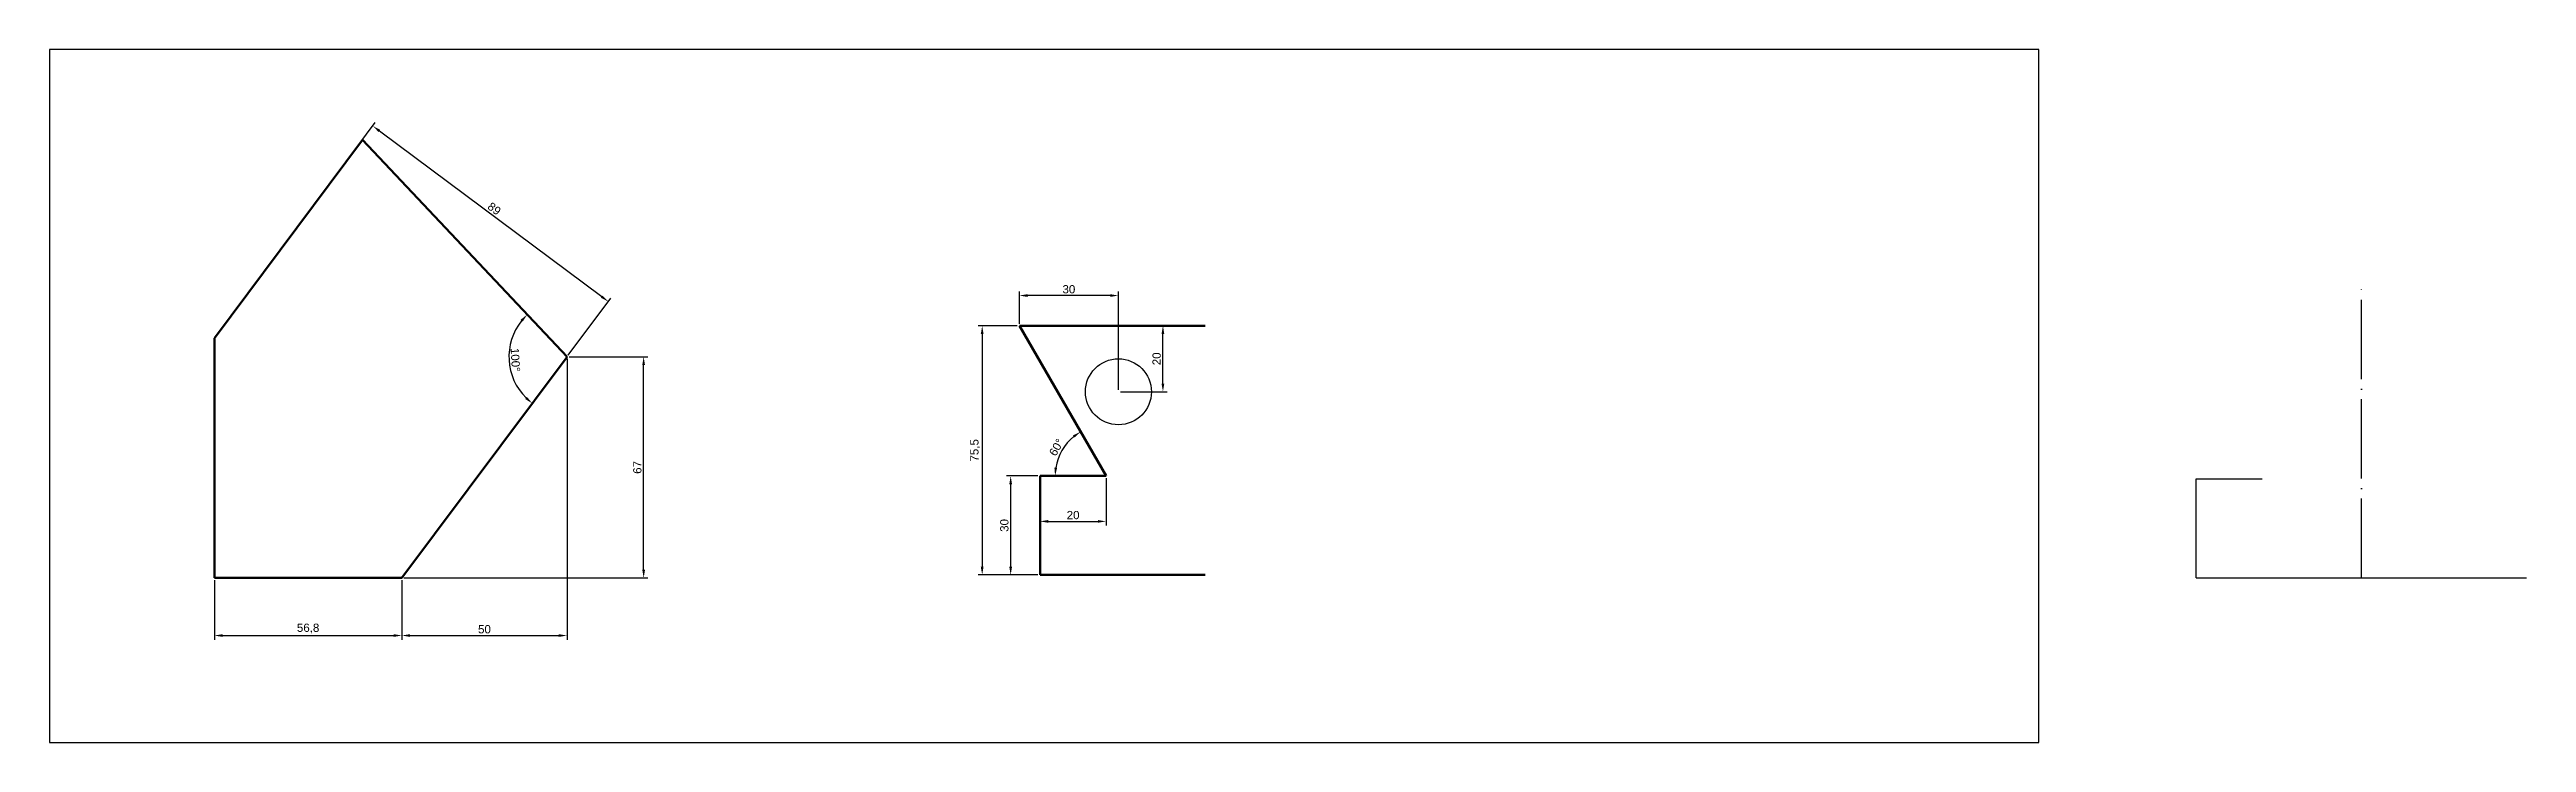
# Model space of a CAD drawing. Header units: millimetres. Extents: x 0 to 1151, y 0 to 1057.
# Drawn here: x 0 to 750, y 0 to 210 of the extents above; entities that cross this region are included whole.
import ezdxf

# ---------------------------------------------------------------- set-up
doc = ezdxf.new("R2010")
doc.units = ezdxf.units.MM
doc.linetypes.add('ACAD_ISO04W100', pattern=[30, 24, -3, 0, -3])
doc.styles.get("Standard").update_dxf_attribs({"font": 'arial.ttf'})
doc.dimstyles.new('ISO-25', dxfattribs={"dimtxt": 2.5, "dimasz": 2.5, "dimexe": 1.25, "dimexo": 0.625, "dimtad": 1, "dimtxsty": 'Standard', "dimcen": 2.5, "dimadec": 0, "dimazin": 0, "dimtfac": 1, "dimtmove": 0, "dimatfit": 3, "dimfxl": 1, "dimarcsym": 0})

msp = doc.modelspace()

# ---------------------------------------------------------------- blocks, each defined once
blk = doc.blocks.new('*D42')
at = {"color": 0, "lineweight": -2, "transparency": 16777216}
for p, q in [((49.91, 49.24), (49.91, 31.16)), ((106.71, 49.24), (106.71, 31.16)), ((52.41, 32.41), (104.21, 32.41))]:
    blk.add_line(p, q, dxfattribs=at)
at = {"color": 0, "transparency": 16777216}
for points in [[(52.41, 32.83), (52.41, 32), (49.91, 32.41)], [(104.21, 32.83), (104.21, 32), (106.71, 32.41)]]:
    blk.add_solid(points, dxfattribs=at)
at = {"layer": 'Defpoints', "color": 0, "transparency": 16777216}
for p in [(49.91, 49.86), (106.71, 49.86), (106.71, 32.41)]:
    blk.add_point(p, dxfattribs=at)
at = {"color": 0, "transparency": 16777216, "insert": (78.31, 34.54), "char_height": 2.5, "attachment_point": 5}
blk.add_mtext('56,8', dxfattribs=at)
blk = doc.blocks.new('*D43')
at = {"color": 0, "lineweight": -2, "transparency": 16777216}
for p, q in [((156.71, 116.24), (156.71, 31.16)), ((106.71, 49.24), (106.71, 31.16)), ((109.21, 32.41), (154.21, 32.41))]:
    blk.add_line(p, q, dxfattribs=at)
at = {"color": 0, "transparency": 16777216}
for points in [[(109.21, 32.83), (109.21, 32), (106.71, 32.41)], [(154.21, 32.83), (154.21, 32), (156.71, 32.41)]]:
    blk.add_solid(points, dxfattribs=at)
at = {"layer": 'Defpoints', "color": 0, "transparency": 16777216}
for p in [(156.71, 116.86), (106.71, 49.86), (156.71, 32.41)]:
    blk.add_point(p, dxfattribs=at)
at = {"color": 0, "transparency": 16777216, "insert": (131.71, 34.31), "char_height": 2.5, "attachment_point": 5}
blk.add_mtext('50', dxfattribs=at)
blk = doc.blocks.new('*D44')
at = {"color": 0, "lineweight": -2, "transparency": 16777216}
for p, q in [((157.34, 116.86), (181.17, 116.86)), ((179.92, 52.36), (179.92, 114.36)), ((107.34, 49.86), (181.17, 49.86))]:
    blk.add_line(p, q, dxfattribs=at)
at = {"color": 0, "transparency": 16777216}
for points in [[(179.5, 114.36), (180.34, 114.36), (179.92, 116.86)], [(179.5, 52.36), (180.34, 52.36), (179.92, 49.86)]]:
    blk.add_solid(points, dxfattribs=at)
at = {"layer": 'Defpoints', "color": 0, "transparency": 16777216}
for p in [(156.71, 116.86), (179.92, 116.86), (106.71, 49.86)]:
    blk.add_point(p, dxfattribs=at)
at = {"color": 0, "transparency": 16777216, "insert": (178.02, 83.36), "char_height": 2.5, "attachment_point": 5, "rotation": 90}
blk.add_mtext('67', dxfattribs=at)
blk = doc.blocks.new('*D45')
at = {"color": 0, "lineweight": -2, "transparency": 16777216}
for p, q in [((85.76, 170.59), (98.63, 187.84)), ((99.89, 185.35), (167.21, 135.11)), ((157.09, 117.36), (169.96, 134.61))]:
    blk.add_line(p, q, dxfattribs=at)
at = {"color": 0, "transparency": 16777216}
for points in [[(100.14, 185.68), (99.64, 185.01), (97.88, 186.84)], [(167.46, 135.44), (166.96, 134.77), (169.21, 133.61)]]:
    blk.add_solid(points, dxfattribs=at)
at = {"layer": 'Defpoints', "color": 0, "transparency": 16777216}
for p in [(85.39, 170.09), (169.21, 133.61), (156.71, 116.86)]:
    blk.add_point(p, dxfattribs=at)
at = {"color": 0, "transparency": 16777216, "insert": (134.68, 161.75), "char_height": 2.5, "attachment_point": 5, "rotation": 323.26717}
blk.add_mtext('89', dxfattribs=at)
blk = doc.blocks.new('*D46')
at = {"color": 0, "lineweight": -2, "transparency": 16777216}
blk.add_arc((156.71, 116.86), 17.58, 141.42209, 225.11225, dxfattribs=at)
at = {"color": 0, "transparency": 16777216}
for points in [[(142.66, 128.11), (143.28, 127.54), (144.66, 129.66)], [(144.58, 104.72), (144.03, 104.09), (146.2, 102.77)]]:
    blk.add_solid(points, dxfattribs=at)
at = {"layer": 'Defpoints', "color": 0, "transparency": 16777216}
for p in [(94.77, 182.67), (139.61, 120.94), (156.71, 116.86), (156.71, 116.86), (106.71, 49.86)]:
    blk.add_point(p, dxfattribs=at)
at = {"color": 0, "transparency": 16777216, "insert": (141.06, 115.97), "char_height": 2.5, "attachment_point": 5, "rotation": 273.26717}
blk.add_mtext('100°', dxfattribs=at)
blk = doc.blocks.new('*D49')
at = {"color": 0, "lineweight": -2, "transparency": 16777216}
for p, q in [((299.97, 80.15), (299.97, 65.75)), ((319.97, 80.15), (319.97, 65.75)), ((302.47, 67), (317.47, 67))]:
    blk.add_line(p, q, dxfattribs=at)
at = {"color": 0, "transparency": 16777216}
for points in [[(302.47, 67.42), (302.47, 66.59), (299.97, 67)], [(317.47, 67.42), (317.47, 66.59), (319.97, 67)]]:
    blk.add_solid(points, dxfattribs=at)
at = {"layer": 'Defpoints', "color": 0, "transparency": 16777216}
for p in [(299.97, 80.78), (319.97, 80.78), (319.97, 67)]:
    blk.add_point(p, dxfattribs=at)
at = {"color": 0, "transparency": 16777216, "insert": (309.97, 68.9), "char_height": 2.5, "attachment_point": 5}
blk.add_mtext('20', dxfattribs=at)
blk = doc.blocks.new('*D51')
at = {"color": 0, "lineweight": -2, "transparency": 16777216}
for p, q in [((299.34, 80.78), (289.81, 80.78)), ((291.06, 78.28), (291.06, 53.28)), ((299.34, 50.78), (289.81, 50.78))]:
    blk.add_line(p, q, dxfattribs=at)
at = {"color": 0, "transparency": 16777216}
for points in [[(290.65, 78.28), (291.48, 78.28), (291.06, 80.78)], [(290.65, 53.28), (291.48, 53.28), (291.06, 50.78)]]:
    blk.add_solid(points, dxfattribs=at)
at = {"layer": 'Defpoints', "color": 0, "transparency": 16777216}
for p in [(299.97, 80.78), (291.06, 50.78), (299.97, 50.78)]:
    blk.add_point(p, dxfattribs=at)
at = {"color": 0, "transparency": 16777216, "insert": (289.16, 65.78), "char_height": 2.5, "attachment_point": 5, "rotation": 90}
blk.add_mtext('30', dxfattribs=at)
blk = doc.blocks.new('*D52')
at = {"color": 0, "lineweight": -2, "transparency": 16777216}
blk.add_arc((319.97, 80.78), 15.44, 129.28569, 170.71431, dxfattribs=at)
at = {"color": 0, "transparency": 16777216}
for points in [[(309.95, 93.07), (310.42, 92.39), (312.24, 94.15)], [(305.14, 83.23), (304.31, 83.3), (304.52, 80.78)]]:
    blk.add_solid(points, dxfattribs=at)
at = {"layer": 'Defpoints', "color": 0, "transparency": 16777216}
for p in [(293.7, 126.28), (308.14, 90.7), (299.97, 80.78), (319.97, 80.78), (319.97, 80.78)]:
    blk.add_point(p, dxfattribs=at)
at = {"color": 0, "transparency": 16777216, "insert": (304.94, 89.45), "char_height": 2.5, "attachment_point": 5, "rotation": 60}
blk.add_mtext('60°', dxfattribs=at)
blk = doc.blocks.new('*D53')
at = {"color": 0, "lineweight": -2, "transparency": 16777216}
for p, q in [((293.07, 126.28), (281.19, 126.28)), ((282.44, 123.78), (282.44, 53.28)), ((293.95, 50.78), (281.19, 50.78))]:
    blk.add_line(p, q, dxfattribs=at)
at = {"color": 0, "transparency": 16777216}
for points in [[(282.02, 123.78), (282.85, 123.78), (282.44, 126.28)], [(282.02, 53.28), (282.85, 53.28), (282.44, 50.78)]]:
    blk.add_solid(points, dxfattribs=at)
at = {"layer": 'Defpoints', "color": 0, "transparency": 16777216}
for p in [(293.7, 126.28), (282.44, 50.78), (294.58, 50.78)]:
    blk.add_point(p, dxfattribs=at)
at = {"color": 0, "transparency": 16777216, "insert": (280.31, 88.53), "char_height": 2.5, "attachment_point": 5, "rotation": 90}
blk.add_mtext('75,5', dxfattribs=at)
blk = doc.blocks.new('*D56')
at = {"color": 0, "lineweight": -2, "transparency": 16777216}
for p, q in [((293.7, 126.9), (293.7, 136.69)), ((321.2, 135.44), (296.2, 135.44)), ((323.7, 106.9), (323.7, 136.69))]:
    blk.add_line(p, q, dxfattribs=at)
at = {"color": 0, "transparency": 16777216}
for points in [[(296.2, 135.85), (296.2, 135.02), (293.7, 135.44)], [(321.2, 135.85), (321.2, 135.02), (323.7, 135.44)]]:
    blk.add_solid(points, dxfattribs=at)
at = {"layer": 'Defpoints', "color": 0, "transparency": 16777216}
for p in [(293.7, 135.44), (293.7, 126.28), (323.7, 106.28)]:
    blk.add_point(p, dxfattribs=at)
at = {"color": 0, "transparency": 16777216, "insert": (308.7, 137.34), "char_height": 2.5, "attachment_point": 5}
blk.add_mtext('30', dxfattribs=at)
blk = doc.blocks.new('*D57')
at = {"color": 0, "lineweight": -2, "transparency": 16777216}
for p, q in [((324.33, 126.28), (338.43, 126.28)), ((337.18, 108.77), (337.18, 123.78)), ((324.33, 106.27), (338.43, 106.27))]:
    blk.add_line(p, q, dxfattribs=at)
at = {"color": 0, "transparency": 16777216}
for points in [[(336.76, 123.78), (337.59, 123.78), (337.18, 126.28)], [(336.76, 108.77), (337.59, 108.77), (337.18, 106.27)]]:
    blk.add_solid(points, dxfattribs=at)
at = {"layer": 'Defpoints', "color": 0, "transparency": 16777216}
for p in [(323.71, 126.28), (337.18, 126.28), (323.71, 106.27)]:
    blk.add_point(p, dxfattribs=at)
at = {"color": 0, "transparency": 16777216, "insert": (335.27, 116.27), "char_height": 2.5, "attachment_point": 5, "rotation": 90}
blk.add_mtext('20', dxfattribs=at)

# ---------------------------------------------------------------- dimensions: what is measured, and where the dimension line sits
dim = msp.add_aligned_dim(p1=(85.386, 170.093), p2=(156.714, 116.864), distance=20.896, dimstyle='ISO-25')
dim.commit()
dim.dimension.update_dxf_attribs({"geometry": '*D45', "text_midpoint": (134.685, 161.75)})
for base, line1, line2, picture, middle in [((139.612, 120.938), ((156.714, 116.864), (106.714, 49.864)), ((156.714, 116.864), (94.772, 182.67)), '*D46', (141.061, 115.97)), ((308.136, 90.702), ((319.965, 80.775), (293.696, 126.276)), ((299.965, 80.775), (319.965, 80.775)), '*D52', (304.945, 89.447))]:
    dim = msp.add_angular_dim_2l(base=base, line1=line1, line2=line2, dimstyle='ISO-25')
    dim.commit()
    dim.dimension.update_dxf_attribs({"geometry": picture, "text_midpoint": middle})
for base, p1, p2, picture, middle in [((293.696, 135.436), (323.696, 106.276), (293.696, 126.276), '*D56', (308.696, 137.338)), ((156.714, 32.413), (106.714, 49.864), (156.714, 116.864), '*D43', (131.714, 34.314)), ((319.965, 67.003), (299.965, 80.775), (319.965, 80.775), '*D49', (309.965, 68.905)), ((106.714, 32.413), (49.914, 49.864), (106.714, 49.864), '*D42', (78.314, 34.54))]:
    dim = msp.add_linear_dim(base=base, p1=p1, p2=p2, dimstyle='ISO-25')
    dim.commit()
    dim.dimension.update_dxf_attribs({"geometry": picture, "text_midpoint": middle})
for base, p1, p2, picture, middle in [((282.437, 50.775), (293.696, 126.276), (294.577, 50.775), '*D53', (280.314, 88.525)), ((337.176, 126.275), (323.707, 106.274), (323.707, 126.275), '*D57', (335.275, 116.275)), ((179.921, 116.864), (106.714, 49.864), (156.714, 116.864), '*D44', (178.02, 83.364)), ((291.064, 50.775), (299.965, 80.775), (299.965, 50.775), '*D51', (289.162, 65.775))]:
    dim = msp.add_linear_dim(base=base, p1=p1, p2=p2, angle=90, dimstyle='ISO-25')
    dim.commit()
    dim.dimension.update_dxf_attribs({"geometry": picture, "text_midpoint": middle})

# ---------------------------------------------------------------- linework, layer by layer
at = {"lineweight": 70}
for p, q in [((94.772, 182.67), (49.914, 122.56)), ((156.714, 116.864), (94.772, 182.67)), ((49.914, 49.864), (49.914, 122.56)), ((319.965, 80.775), (293.696, 126.276)), ((349.965, 126.275), (293.696, 126.276)), ((156.714, 116.864), (106.714, 49.864)), ((299.965, 50.775), (299.965, 80.775)), ((299.965, 80.775), (319.965, 80.775)), ((49.914, 49.864), (106.714, 49.864)), ((349.965, 50.775), (299.965, 50.775))]:
    msp.add_line(p, q, dxfattribs=at)
at = {"linetype": 'ACAD_ISO04W100'}
msp.add_line((700.103, 49.944), (700.103, 139.944), dxfattribs=at)
for p, q in [((650.103, 49.944), (650.103, 79.944)), ((650.103, 79.944), (670.103, 79.944)), ((650.103, 49.944), (750.103, 49.944))]:
    msp.add_line(p, q)
msp.add_lwpolyline([(0, 0), (602.452, 0), (602.452, 210), (0, 210)], close=True)
msp.add_circle((323.696, 106.276), 10)

msp.set_redraw_order([(e.dxf.handle, doc.entitydb.next_handle()) for e in msp.query("TEXT MTEXT ATTDEF DIMENSION ARC_DIMENSION")])  # texts and dimensions are drawn at this point

doc.saveas('drawing.dxf')
